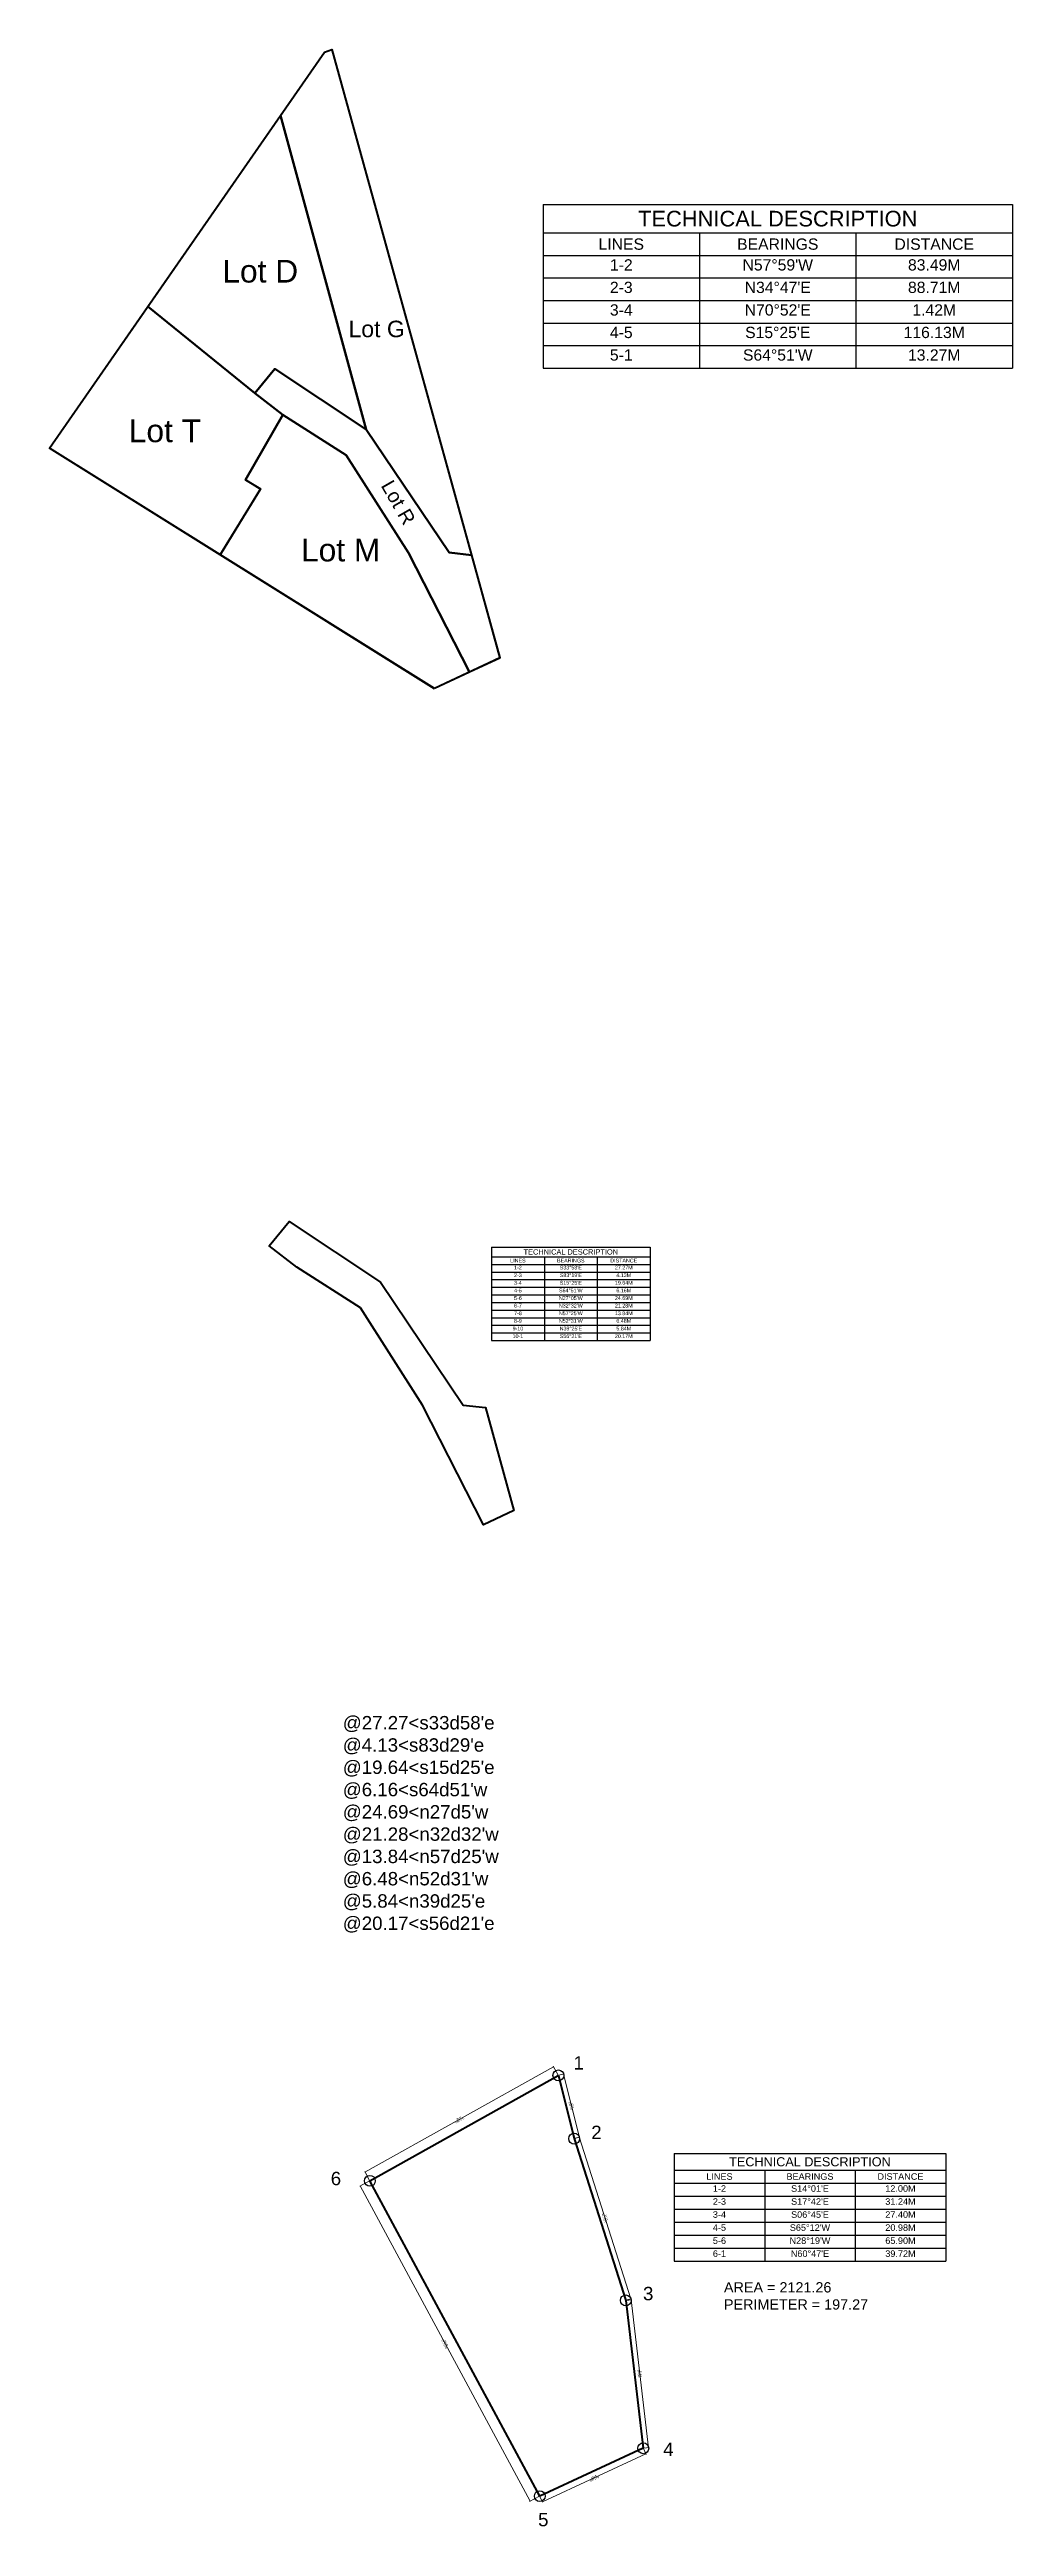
# Model space of a CAD drawing. Header units: inches. Extents: x 994 to 6777, y -637 to 5407.
# Drawn here: x 1946.5 to 2123.6, y 2942.1 to 3397.8 of the extents above; entities that cross this region are included whole.
import ezdxf

# ---------------------------------------------------------------- set-up
doc = ezdxf.new("R2010")
doc.units = ezdxf.units.IN
doc.header["$MEASUREMENT"] = 0
doc.linetypes.add('CENTER2', pattern=[28.575, 19.05, -3.175, 3.175, -3.175])
doc.styles.get("Standard").update_dxf_attribs({"font": 'arial.ttf'})
doc.dimstyles.new('ABELLA 100', dxfattribs={"dimtxt": 0.3, "dimasz": 0.085, "dimexe": 0.1, "dimexo": 0.075, "dimgap": 0.075, "dimtad": 1, "dimzin": 0, "dimdsep": 46, "dimtxsty": 'Standard', "dimblk": 'ARCHTICK', "dimcen": 0.09, "dimclrd": 7, "dimclre": 7, "dimadec": 0, "dimazin": 0, "dimtfac": 1, "dimtix": 1, "dimtofl": 0, "dimtmove": 0, "dimatfit": 3, "dimldrblk": 'OPEN30', "dimfxl": 1, "dimtolj": 1, "dimtzin": 0, "dimlwd": 0, "dimlwe": 0, "dimarcsym": 0})

msp = doc.modelspace()

# ---------------------------------------------------------------- texts
at = {"lineweight": 100, "attachment_point": 1}
for s, width, gutter_width, insert, char_height in [('Lot D', 301.7527278, 20.89306, (1978.26605, 3359.12996), 4.178612), ('Lot G', 219.1772862, 15.17562, (2001.47267, 3347.93337), 3.035123), ('Lot T', 301.7527278, 20.89306, (1961.05709, 3329.75807), 4.178612), ('Lot M', 301.7527278, 20.89306, (1992.73722, 3307.82707), 4.178612)]:
    msp.add_mtext_dynamic_manual_height_columns(s, width=width, gutter_width=gutter_width, heights=[0], dxfattribs=dict(at, insert=insert, char_height=char_height))
at = {"lineweight": 100, "insert": (2009.62301, 3318.89836), "char_height": 2.601678, "attachment_point": 1, "rotation": 299.8443382}
msp.add_mtext_dynamic_manual_height_columns('Lot R', width=187.8766207, gutter_width=13.00839, heights=[0], dxfattribs=at)
at = {"attachment_point": 1}
for s, width, gutter_width, insert, char_height in [("@27.27<s33d58'e\\P@4.13<s83d29'e\\P@19.64<s15d25'e\\P@6.16<s64d51'w\\P@24.69<n27d5'w\\P@21.28<n32d32'w\\P@13.84<n57d25'w\\P@6.48<n52d31'w\\P@5.84<n39d25'e\\P@20.17<s56d21'e", 38.1297366, 12.29797, (2000.4256, 3091.19634), 2.4595934), ('1', 3.4305233, 12.29797, (2042.86539, 3028.60647), 2.45959), ('2', 3.4305233, 12.29797, (2046.13286, 3015.81806), 2.45959), ('6', 3.4305233, 12.29797, (1998.21211, 3007.32986), 2.45959), ('3', 3.4305233, 12.29797, (2055.66291, 2986.15983), 2.45959), ('AREA = 2121.26\\PPERIMETER = 197.27', 100.1012498, 9.46439, (2070.54587, 2987.02352), 1.8928776), ('4', 3.4305233, 12.29797, (2059.36236, 2957.49447), 2.45959), ('5', 3.4305233, 12.29797, (2036.35403, 2944.57005), 2.45959)]:
    msp.add_mtext_dynamic_manual_height_columns(s, width=width, gutter_width=gutter_width, heights=[0], dxfattribs=dict(at, insert=insert, char_height=char_height))

# ---------------------------------------------------------------- blocks, each defined once
blk = doc.blocks.new('_ArchTick')
at = {"color": 0, "linetype": 'ByBlock', "const_width": 0.15}
blk.add_lwpolyline([(-0.5, -0.5), (0.5, 0.5)], dxfattribs=at)
blk = doc.blocks.new('*D740')
at = {"color": 7, "linetype": 'CENTER2', "lineweight": 0, "transparency": 16777216}
for p, q in [((2040.16, 3025.09), (2041.15, 3025.34)), ((2043.07, 3013.45), (2044.06, 3013.7))]:
    blk.add_line(p, q, dxfattribs=at)
at = {"color": 7, "linetype": 'Continuous', "lineweight": 0, "transparency": 16777216}
blk.add_line((2041.06, 3025.31), (2043.96, 3013.67), dxfattribs=at)
at = {"layer": 'Defpoints', "color": 0, "transparency": 16777216}
for p in [(2040.09, 3025.07), (2042.99, 3013.43), (2043.96, 3013.67)]:
    blk.add_point(p, dxfattribs=at)
at = {"color": 7, "lineweight": 0, "transparency": 16777216, "xscale": 0.085, "yscale": 0.085, "zscale": 0.085}
for p, rotation in [((2041.06, 3025.31), 104.0166666666804), ((2043.96, 3013.67), 284.0166666666805)]:
    blk.add_blockref('_ArchTick', p, dxfattribs=dict(at, rotation=rotation))
at = {"color": 0, "transparency": 16777216, "char_height": 0.3, "width": 0.8192, "attachment_point": 5, "rotation": 284.0167}
for s, insert in [("\\A1;S14%%D1'E", (2042.29, 3019.44)), ('\\A1;12.00', (2042.73, 3019.55))]:
    blk.add_mtext(s, dxfattribs=dict(at, insert=insert))
blk = doc.blocks.new('_Open30')
at = {"color": 0, "linetype": 'ByBlock', "lineweight": -2}
for p, q in [((-1, 0.3), (0, 0)), ((0, 0), (-1, -0.3)), ((0, 0), (-1, 0))]:
    blk.add_line(p, q, dxfattribs=at)
blk = doc.blocks.new('*D741')
at = {"color": 7, "linetype": 'CENTER2', "lineweight": 0, "transparency": 16777216}
for p, q in [((2043.06, 3013.47), (2044.03, 3013.78)), ((2052.56, 2983.69), (2053.54, 2984))]:
    blk.add_line(p, q, dxfattribs=at)
at = {"color": 7, "linetype": 'Continuous', "lineweight": 0, "transparency": 16777216}
blk.add_line((2043.94, 3013.75), (2053.44, 2983.97), dxfattribs=at)
at = {"layer": 'Defpoints', "color": 0, "transparency": 16777216}
for p in [(2042.99, 3013.45), (2052.49, 2983.67), (2053.44, 2983.97)]:
    blk.add_point(p, dxfattribs=at)
at = {"color": 7, "lineweight": 0, "transparency": 16777216, "xscale": 0.085, "yscale": 0.085, "zscale": 0.085}
for p, rotation in [((2043.94, 3013.75), 107.6975244107442), ((2053.44, 2983.97), 287.6975244107442)]:
    blk.add_blockref('_ArchTick', p, dxfattribs=dict(at, rotation=rotation))
at = {"color": 0, "transparency": 16777216, "char_height": 0.3, "width": 0.8433, "attachment_point": 5, "rotation": 287.6975}
for s, insert in [("\\A1;S17%%D42'E", (2048.47, 2998.79)), ('\\A1;31.26', (2048.91, 2998.93))]:
    blk.add_mtext(s, dxfattribs=dict(at, insert=insert))
blk = doc.blocks.new('*D742')
at = {"color": 7, "linetype": 'CENTER2', "lineweight": 0, "transparency": 16777216}
for p, q in [((2052.57, 2983.68), (2053.56, 2983.79)), ((2055.79, 2956.47), (2056.78, 2956.58))]:
    blk.add_line(p, q, dxfattribs=at)
at = {"color": 7, "linetype": 'Continuous', "lineweight": 0, "transparency": 16777216}
blk.add_line((2053.46, 2983.78), (2056.68, 2956.57), dxfattribs=at)
at = {"layer": 'Defpoints', "color": 0, "transparency": 16777216}
for p in [(2052.49, 2983.67), (2055.71, 2956.46), (2056.68, 2956.57)]:
    blk.add_point(p, dxfattribs=at)
at = {"color": 7, "lineweight": 0, "transparency": 16777216, "xscale": 0.085, "yscale": 0.085, "zscale": 0.085}
for p, rotation in [((2053.46, 2983.78), 96.75000000000387), ((2056.68, 2956.57), 276.7500000000039)]:
    blk.add_blockref('_ArchTick', p, dxfattribs=dict(at, rotation=rotation))
at = {"color": 0, "transparency": 16777216, "char_height": 0.3, "attachment_point": 5, "rotation": 276.75}
for s, insert in [("\\A1;S6%%D45'E", (2054.84, 2970.15)), ('\\A1;27.40', (2055.3, 2970.2))]:
    blk.add_mtext(s, dxfattribs=dict(at, insert=insert))
blk = doc.blocks.new('*D743')
at = {"color": 7, "linetype": 'Continuous', "lineweight": 0, "transparency": 16777216}
blk.add_line((2056.19, 2955.42), (2037.15, 2946.62), dxfattribs=at)
at = {"color": 7, "linetype": 'CENTER2', "lineweight": 0, "transparency": 16777216}
for p, q in [((2055.74, 2956.39), (2056.23, 2955.33)), ((2036.7, 2947.59), (2037.19, 2946.53))]:
    blk.add_line(p, q, dxfattribs=at)
at = {"layer": 'Defpoints', "color": 0, "transparency": 16777216}
for p in [(2055.71, 2956.46), (2036.67, 2947.66), (2037.15, 2946.62)]:
    blk.add_point(p, dxfattribs=at)
at = {"color": 7, "lineweight": 0, "transparency": 16777216, "xscale": 0.085, "yscale": 0.085, "zscale": 0.085}
for p, rotation in [((2056.19, 2955.42), 24.80000000000076), ((2037.15, 2946.62), 204.8000000000008)]:
    blk.add_blockref('_ArchTick', p, dxfattribs=dict(at, rotation=rotation))
at = {"color": 0, "transparency": 16777216, "char_height": 0.3, "attachment_point": 5, "rotation": 24.8}
for s, insert in [("\\A1;S65%%D12'W", (2046.77, 2950.81)), ('\\A1;20.98', (2046.57, 2951.22))]:
    blk.add_mtext(s, dxfattribs=dict(at, insert=insert))
blk = doc.blocks.new('*D744')
at = {"color": 7, "linetype": 'CENTER2', "lineweight": 0, "transparency": 16777216}
for p, q in [((2005.34, 3005.64), (2003.54, 3004.67)), ((2036.6, 2947.62), (2034.8, 2946.65))]:
    blk.add_line(p, q, dxfattribs=at)
at = {"color": 7, "linetype": 'Continuous', "lineweight": 0, "transparency": 16777216}
blk.add_line((2034.89, 2946.7), (2003.63, 3004.72), dxfattribs=at)
at = {"layer": 'Defpoints', "color": 0, "transparency": 16777216}
for p in [(2003.63, 3004.72), (2005.41, 3005.67), (2036.67, 2947.66)]:
    blk.add_point(p, dxfattribs=at)
at = {"color": 7, "lineweight": 0, "transparency": 16777216, "xscale": 0.085, "yscale": 0.085, "zscale": 0.085}
for p, rotation in [((2003.63, 3004.72), 118.316666666665), ((2034.89, 2946.7), 298.316666666665)]:
    blk.add_blockref('_ArchTick', p, dxfattribs=dict(at, rotation=rotation))
at = {"color": 0, "transparency": 16777216, "char_height": 0.3, "attachment_point": 5, "rotation": 298.3167}
for s, insert in [("\\A1;N28%%D19'W", (2019.06, 2975.6)), ('\\A1;65.90', (2019.46, 2975.82))]:
    blk.add_mtext(s, dxfattribs=dict(at, insert=insert))
blk = doc.blocks.new('*D745')
at = {"color": 7, "linetype": 'Continuous', "lineweight": 0, "transparency": 16777216}
blk.add_line((2004.5, 3007.29), (2039.17, 3026.67), dxfattribs=at)
at = {"color": 7, "linetype": 'CENTER2', "lineweight": 0, "transparency": 16777216}
for p, q in [((2040.04, 3025.13), (2039.12, 3026.76)), ((2005.37, 3005.74), (2004.46, 3007.37))]:
    blk.add_line(p, q, dxfattribs=at)
at = {"layer": 'Defpoints', "color": 0, "transparency": 16777216}
for p in [(2039.17, 3026.67), (2040.07, 3025.06), (2005.41, 3005.67)]:
    blk.add_point(p, dxfattribs=at)
at = {"color": 7, "lineweight": 0, "transparency": 16777216, "xscale": 0.085, "yscale": 0.085, "zscale": 0.085}
for p, rotation in [((2039.17, 3026.67), 29.21666666666585), ((2004.5, 3007.29), 209.2166666666659)]:
    blk.add_blockref('_ArchTick', p, dxfattribs=dict(at, rotation=rotation))
at = {"color": 0, "transparency": 16777216, "char_height": 0.3, "width": 0.8409, "attachment_point": 5, "rotation": 29.2167}
for s, insert in [("\\A1;N60%%D47'E", (2021.95, 3016.78)), ('\\A1;39.72', (2021.73, 3017.18))]:
    blk.add_mtext(s, dxfattribs=dict(at, insert=insert))
blk = doc.blocks.new('*T771')
at = {"color": 0, "linetype": 'ByBlock', "lineweight": -2, "transparency": 16777216}
for p, q in [((0, 0), (29.21, 0)), ((0, 0), (0, -17.19)), ((29.21, 0), (29.21, -17.19)), ((0, -1.77), (29.21, -1.77)), ((0, -3.17), (29.21, -3.17)), ((9.74, -1.77), (9.74, -17.19)), ((19.47, -1.77), (19.47, -17.19)), ((0, -4.57), (29.21, -4.57)), ((0, -5.97), (29.21, -5.97)), ((0, -7.37), (29.21, -7.37)), ((0, -8.77), (29.21, -8.77)), ((0, -10.18), (29.21, -10.18)), ((0, -11.58), (29.21, -11.58)), ((0, -12.98), (29.21, -12.98)), ((0, -14.38), (29.21, -14.38)), ((0, -15.78), (29.21, -15.78)), ((0, -17.19), (29.21, -17.19))]:
    blk.add_line(p, q, dxfattribs=at)
at = {"color": 0, "transparency": 16777216}
for s, insert, char_height, width, attachment_point in [('LINES', (4.87, -2.47), 0.701, 9.2681, 5), ('1-2', (4.87, -3.4), 0.701, 9.2681, 2), ('TECHNICAL DESCRIPTION', (14.6, -0.88), 0.9735, 28.7388, 5), ('BEARINGS', (14.6, -2.47), 0.701, 9.2681, 5), ("S33%%D58'E", (14.6, -3.4), 0.701, 9.2681, 2), ('DISTANCE', (24.34, -2.47), 0.701, 9.2681, 5), ('27.27M', (24.34, -3.4), 0.701, 9.2681, 2), ('4-5', (4.87, -7.61), 0.701, 9.2681, 2), ('3-4', (4.87, -6.2), 0.701, 9.2681, 2), ('5-6', (4.87, -9.01), 0.701, 9.2681, 2), ('2-3', (4.87, -4.8), 0.701, 9.2681, 2), ("S64%%D51'W", (14.6, -7.61), 0.701, 9.2681, 2), ("N27%%D05'W", (14.6, -9.01), 0.701, 9.2681, 2), ("S83%%D19'E", (14.6, -4.8), 0.701, 9.2681, 2), ("S15%%D25'E", (14.6, -6.2), 0.701, 9.2681, 2), ('24.69M', (24.34, -9.01), 0.701, 9.2681, 2), ('19.64M', (24.34, -6.2), 0.701, 9.2681, 2), ('4.13M', (24.34, -4.8), 0.701, 9.2681, 2), ('6.16M', (24.34, -7.61), 0.701, 9.2681, 2), ('8-9', (4.87, -13.21), 0.701, 9.2681, 2), ('6-7', (4.87, -10.41), 0.701, 9.2681, 2), ('7-8', (4.87, -11.81), 0.701, 9.2681, 2), ("N32%%D32'W", (14.6, -10.41), 0.701, 9.2681, 2), ("N57%%D25'W", (14.6, -11.81), 0.701, 9.2681, 2), ("N52%%D31'W", (14.6, -13.21), 0.701, 9.2681, 2), ('21.28M', (24.34, -10.41), 0.701, 9.2681, 2), ('13.84M', (24.34, -11.81), 0.701, 9.2681, 2), ('6.48M', (24.34, -13.21), 0.701, 9.2681, 2), ('9-10', (4.87, -14.62), 0.701, 9.2681, 2), ('10-1', (4.87, -16.02), 0.701, 9.2681, 2), ("S56%%D21'E", (14.6, -16.02), 0.701, 9.2681, 2), ("N39%%D25'E", (14.6, -14.62), 0.701, 9.2681, 2), ('20.17M', (24.34, -16.02), 0.701, 9.2681, 2), ('5.84M', (24.34, -14.62), 0.701, 9.2681, 2)]:
    blk.add_mtext(s, dxfattribs=dict(at, insert=insert, char_height=char_height, width=width, attachment_point=attachment_point))
blk = doc.blocks.new('*T772')
at = {"color": 0, "linetype": 'ByBlock', "lineweight": -2, "transparency": 16777216}
for p, q in [((0, 0), (86.35, 0)), ((0, 0), (0, -30.09)), ((86.35, 0), (86.35, -30.09)), ((0, -5.22), (86.35, -5.22)), ((28.78, -5.22), (28.78, -30.09)), ((57.57, -5.22), (57.57, -30.09)), ((0, -9.36), (86.35, -9.36)), ((0, -13.51), (86.35, -13.51)), ((0, -17.65), (86.35, -17.65)), ((0, -21.8), (86.35, -21.8)), ((0, -25.94), (86.35, -25.94)), ((0, -30.09), (86.35, -30.09))]:
    blk.add_line(p, q, dxfattribs=at)
at = {"color": 0, "transparency": 16777216}
for s, insert, char_height, width, attachment_point in [('TECHNICAL DESCRIPTION', (43.18, -2.61), 2.8785, 84.9724, 5), ('LINES', (14.39, -7.29), 2.072, 27.403, 5), ('BEARINGS', (43.18, -7.29), 2.072, 27.403, 5), ('DISTANCE', (71.96, -7.29), 2.072, 27.403, 5), ('1-2', (14.39, -10.06), 2.072, 27.403, 2), ("N57%%D59'W", (43.18, -10.06), 2.072, 27.403, 2), ('83.49M', (71.96, -10.06), 2.072, 27.403, 2), ('2-3', (14.39, -14.2), 2.072, 27.403, 2), ("N34%%D47'E", (43.18, -14.2), 2.072, 27.403, 2), ('88.71M', (71.96, -14.2), 2.072, 27.403, 2), ('4-5', (14.39, -22.49), 2.072, 27.403, 2), ('3-4', (14.39, -18.35), 2.072, 27.403, 2), ("S15%%D25'E", (43.18, -22.49), 2.072, 27.403, 2), ("N70%%D52'E", (43.18, -18.35), 2.072, 27.403, 2), ('116.13M', (71.96, -22.49), 2.072, 27.403, 2), ('1.42M', (71.96, -18.35), 2.072, 27.403, 2), ('5-1', (14.39, -26.64), 2.072, 27.403, 2), ("S64%%D51'W", (43.18, -26.64), 2.072, 27.403, 2), ('13.27M', (71.96, -26.64), 2.072, 27.403, 2)]:
    blk.add_mtext(s, dxfattribs=dict(at, insert=insert, char_height=char_height, width=width, attachment_point=attachment_point))
blk = doc.blocks.new('*T785')
at = {"color": 0, "linetype": 'ByBlock', "lineweight": -2, "transparency": 16777216}
for p, q in [((0, 0), (49.95, 0)), ((0, 0), (0, -19.8)), ((49.95, 0), (49.95, -19.8)), ((0, -3.02), (49.95, -3.02)), ((16.65, -3.02), (16.65, -19.8)), ((33.3, -3.02), (33.3, -19.8)), ((0, -5.42), (49.95, -5.42)), ((0, -7.81), (49.95, -7.81)), ((0, -10.21), (49.95, -10.21)), ((0, -12.61), (49.95, -12.61)), ((0, -15.01), (49.95, -15.01)), ((0, -17.41), (49.95, -17.41)), ((0, -19.8), (49.95, -19.8))]:
    blk.add_line(p, q, dxfattribs=at)
at = {"color": 0, "transparency": 16777216}
for s, insert, char_height, width, attachment_point in [('LINES ', (8.33, -4.22), 1.199, 15.8511, 5), ('TECHNICAL DESCRIPTION', (24.98, -1.51), 1.665, 49.1517, 5), ('BEARINGS', (24.98, -4.22), 1.199, 15.8511, 5), ('DISTANCE', (41.63, -4.22), 1.199, 15.8511, 5), ('2-3', (8.33, -8.21), 1.199, 15.8511, 2), ('1-2', (8.33, -5.82), 1.199, 15.8511, 2), ("S14%%D01'E", (24.98, -5.82), 1.199, 15.8511, 2), ("S17%%D42'E", (24.98, -8.21), 1.199, 15.8511, 2), ('31.24M', (41.63, -8.21), 1.199, 15.8511, 2), ('12.00M', (41.63, -5.82), 1.199, 15.8511, 2), ('4-5', (8.33, -13.01), 1.199, 15.8511, 2), ('3-4', (8.33, -10.61), 1.199, 15.8511, 2), ("S65%%D12'W", (24.98, -13.01), 1.199, 15.8511, 2), ("S06%%D45'E", (24.98, -10.61), 1.199, 15.8511, 2), ('27.40M', (41.63, -10.61), 1.199, 15.8511, 2), ('20.98M', (41.63, -13.01), 1.199, 15.8511, 2), ('5-6', (8.33, -15.41), 1.199, 15.8511, 2), ('6-1', (8.33, -17.8), 1.199, 15.8511, 2), ("N28%%D19'W", (24.98, -15.41), 1.199, 15.8511, 2), ("N60%%D47'E", (24.98, -17.8), 1.199, 15.8511, 2), ('39.72M', (41.63, -17.8), 1.199, 15.8511, 2), ('65.90M', (41.63, -15.41), 1.199, 15.8511, 2)]:
    blk.add_mtext(s, dxfattribs=dict(at, insert=insert, char_height=char_height, width=width, attachment_point=attachment_point))

# ---------------------------------------------------------------- dimensions: what is measured, and where the dimension line sits
for p1, p2, distance, text, picture, middle in [((2005.40748, 3005.67219), (2040.0743, 3025.06006), 1.84994, "<>\\XN60%%D47'E", '*D745', (2021.83791, 3016.98072)), ((2040.08697, 3025.07185), (2042.99342, 3013.42915), 0.99978, "<>\\XS14%%D1'E", '*D740', (2042.51021, 3019.49265)), ((2042.98833, 3013.44954), (2052.49141, 2983.668), 0.99667, "<>\\XS17%%D42'E", '*D741', (2048.68937, 2998.86175)), ((2036.66677, 2947.65782), (2005.40748, 3005.67219), 2.01769, "<>\\XN28%%D19'W", '*D744', (2019.26087, 2975.70792)), ((2052.49141, 2983.668), (2055.71194, 2956.45792), 0.97853, "<>\\XS6%%D45'E", '*D742', (2055.07343, 2970.17798)), ((2055.71194, 2956.45792), (2036.66677, 2947.65782), 1.14686, "<>\\XS65%%D12'W", '*D743', (2046.67041, 2951.01678))]:
    dim = msp.add_aligned_dim(p1=p1, p2=p2, distance=distance, text=text, dimstyle='ABELLA 100')
    dim.commit()
    dim.dimension.update_dxf_attribs({"geometry": picture, "text_midpoint": middle})

# ---------------------------------------------------------------- linework, layer by layer
at = {"lineweight": 100}
for points in [[(2017.27277, 3280.23723), (1946.48211, 3324.50078), (1997.08892, 3397.35965), (1998.43047, 3397.82508), (2029.30207, 3285.87366), (2017.29009, 3280.23405)], [(2004.73817, 3327.90546), (1988.97106, 3385.67234), (1997.08892, 3397.35965), (1998.43047, 3397.82508), (2024.08104, 3304.80698), (2019.97911, 3305.28763), (2004.74307, 3327.90436)], [(1964.57756, 3350.5529), (1988.97106, 3385.67234), (2004.73817, 3327.90546), (1987.9479, 3339.08202), (1984.23976, 3334.57034), (1964.58715, 3350.55107)], [(1964.57521, 3350.56186), (1984.22781, 3334.58112), (1989.36989, 3330.63784), (1982.49971, 3318.658), (1985.26865, 3316.97556), (1977.88073, 3304.87221), (1946.4917, 3324.49895), (1964.58715, 3350.55107)], [(2004.74437, 3327.88722), (2019.98041, 3305.2705), (2024.08372, 3304.80177), (2029.30475, 3285.86846), (2023.72873, 3283.25052), (2012.48772, 3305.23315), (2001.04355, 3323.17386), (1989.38184, 3330.62706), (1984.23976, 3334.57034), (1987.9479, 3339.08202), (2004.73817, 3327.90546)], [(2017.29431, 3280.22461), (1977.89268, 3304.86143), (1985.28059, 3316.96478), (1982.51166, 3318.64721), (1989.38184, 3330.62706), (2001.04355, 3323.17386), (2012.48772, 3305.23315), (2023.72873, 3283.25052), (2017.29277, 3280.22885)], [(2007.35844, 3171.01859), (2022.59448, 3148.40187), (2026.69779, 3147.93315), (2031.91882, 3128.99983), (2026.3428, 3126.38189), (2015.10179, 3148.36452), (2003.65762, 3166.30523), (1991.99591, 3173.75843), (1986.85383, 3177.70171), (1990.56197, 3182.21339), (2007.35224, 3171.03683)], [(2040.08697, 3025.07185), (2042.99342, 3013.42915), (2052.49141, 2983.668), (2055.71194, 2956.45792), (2036.66677, 2947.65782), (2005.40748, 3005.67219), (2040.0743, 3025.06006)]]:
    msp.add_lwpolyline(points, dxfattribs=at)
for centre in [(2040.08697, 3025.07185), (2042.99342, 3013.42915), (2005.40748, 3005.67219), (2052.49141, 2983.668), (2055.71194, 2956.45792), (2036.66677, 2947.65782)]:
    msp.add_circle(centre, 1)

# ---------------------------------------------------------------- block references
for name, p in [('*T772', (2037.26795, 3369.29868)), ('*T771', (2027.77675, 3177.4632)), ('*T785', (2061.38844, 3010.67672))]:
    msp.add_blockref(name, p)

msp.set_redraw_order([(e.dxf.handle, doc.entitydb.next_handle()) for e in msp.query("TEXT MTEXT ATTDEF DIMENSION ARC_DIMENSION")])  # texts and dimensions are drawn at this point

doc.saveas('drawing.dxf')
